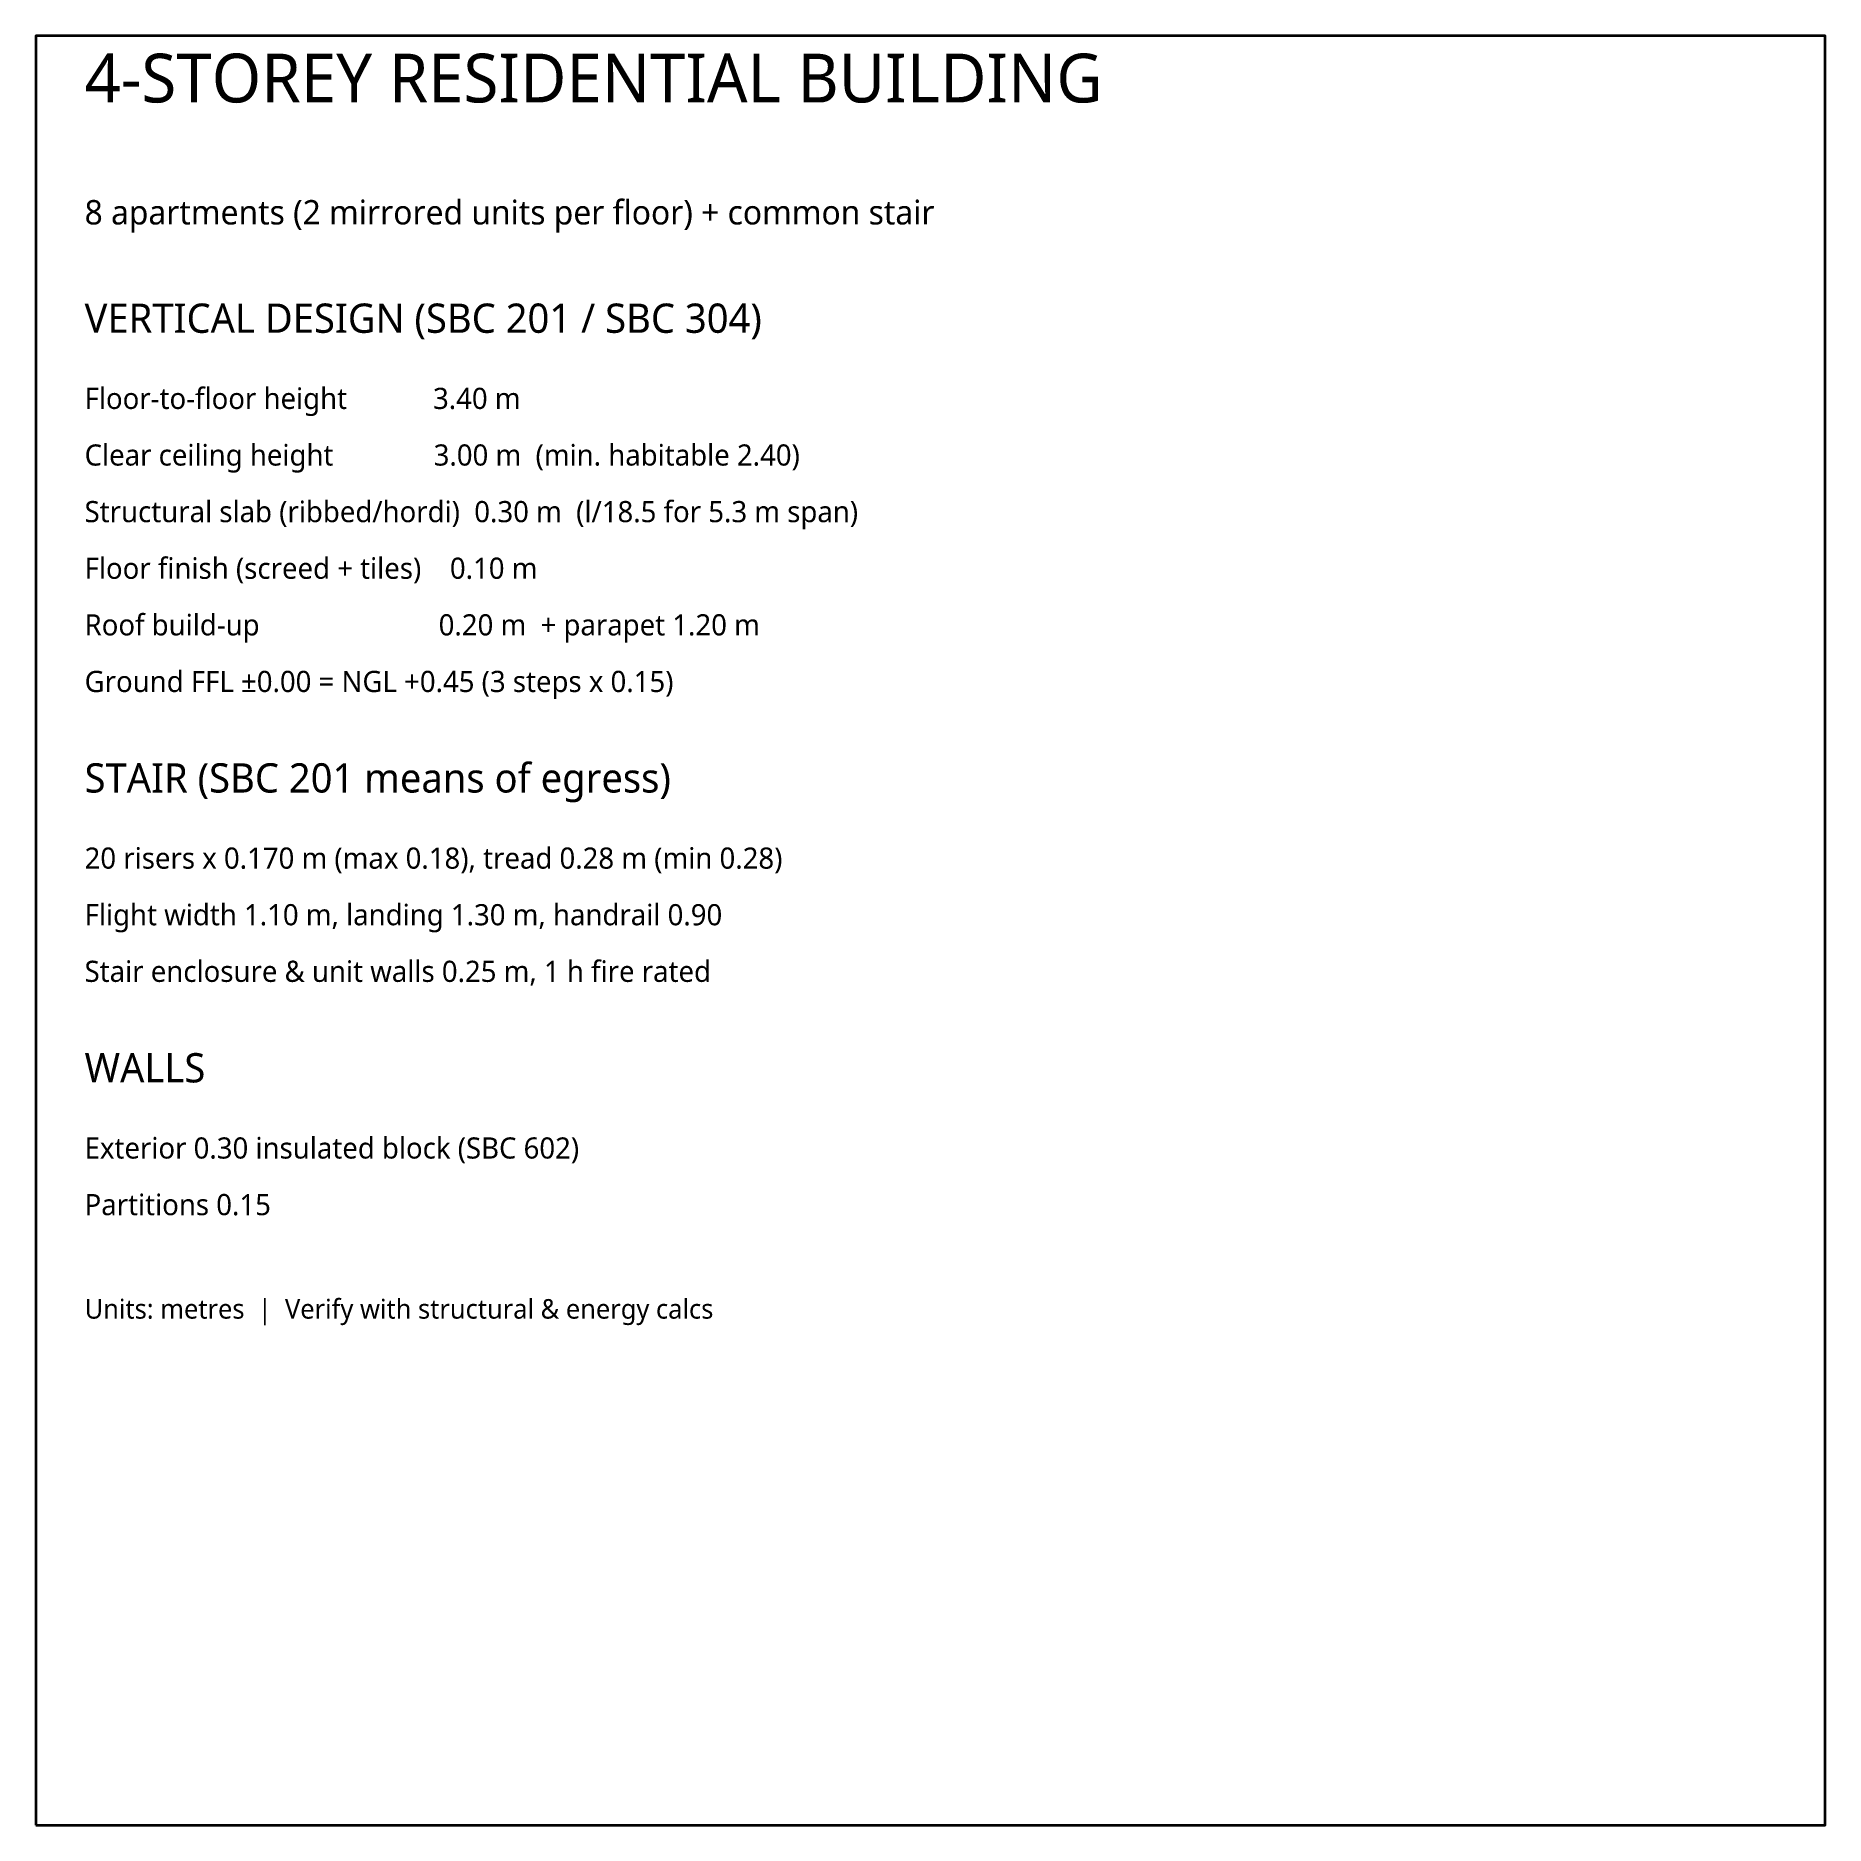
# Model space of a CAD drawing. Header units: metres. Extents: x -6 to 147, y -34 to 30.
# Drawn here: x 72 to 94, y -34 to -12 of the extents above; entities that cross this region are included whole.
import ezdxf
from ezdxf.enums import TextEntityAlignment as Align

# ---------------------------------------------------------------- set-up
doc = ezdxf.new("R2010")
doc.units = ezdxf.units.M
doc.layers.add('A-ANNO-TTLB', color=7, linetype='Continuous', lineweight=35, true_color=0x000000)
doc.styles.add('OpenSans', font='OpenSans-Regular.ttf')

msp = doc.modelspace()

# ---------------------------------------------------------------- texts
at = {"layer": 'A-ANNO-TTLB', "style": 'OpenSans'}
for s, height, p in [('4-STOREY RESIDENTIAL BUILDING', 0.6, (72.6, -13)), ('8 apartments (2 mirrored units per floor) + common stair', 0.3, (72.6, -14.41)), ('VERTICAL DESIGN (SBC 201 / SBC 304)', 0.36, (72.6, -15.76)), ('Floor-to-floor height            3.40 m', 0.26, (72.6, -16.666)), ('Clear ceiling height              3.00 m  (min. habitable 2.40)', 0.26, (72.6, -17.362)), ('Structural slab (ribbed/hordi)  0.30 m  (l/18.5 for 5.3 m span)', 0.26, (72.6, -18.058)), ('Floor finish (screed + tiles)    0.10 m', 0.26, (72.6, -18.754)), ('Roof build-up                         0.20 m  + parapet 1.20 m', 0.26, (72.6, -19.45)), ('Ground FFL ±0.00 = NGL +0.45 (3 steps x 0.15)', 0.26, (72.6, -20.146)), ('STAIR (SBC 201 means of egress)', 0.36, (72.6, -21.412)), ('20 risers x 0.170 m (max 0.18), tread 0.28 m (min 0.28)', 0.26, (72.6, -22.318)), ('Flight width 1.10 m, landing 1.30 m, handrail 0.90', 0.26, (72.6, -23.014)), ('Stair enclosure & unit walls 0.25 m, 1 h fire rated', 0.26, (72.6, -23.71)), ('WALLS', 0.36, (72.6, -24.976)), ('Exterior 0.30 insulated block (SBC 602)', 0.26, (72.6, -25.882)), ('Partitions 0.15', 0.26, (72.6, -26.578)), ('Units: metres  |  Verify with structural & energy calcs', 0.24, (72.6, -27.844))]:
    msp.add_text(s, height=height, dxfattribs=at).set_placement(p, align=Align.BOTTOM_LEFT)

# ---------------------------------------------------------------- linework, layer by layer
at = {"layer": 'A-ANNO-TTLB'}
msp.add_lwpolyline([(72, -34), (94, -34), (94, -12), (72, -12)], close=True, dxfattribs=at)

msp.set_redraw_order([(e.dxf.handle, doc.entitydb.next_handle()) for e in msp.query("TEXT MTEXT ATTDEF DIMENSION ARC_DIMENSION")])  # texts and dimensions are drawn at this point

doc.saveas('drawing.dxf')
